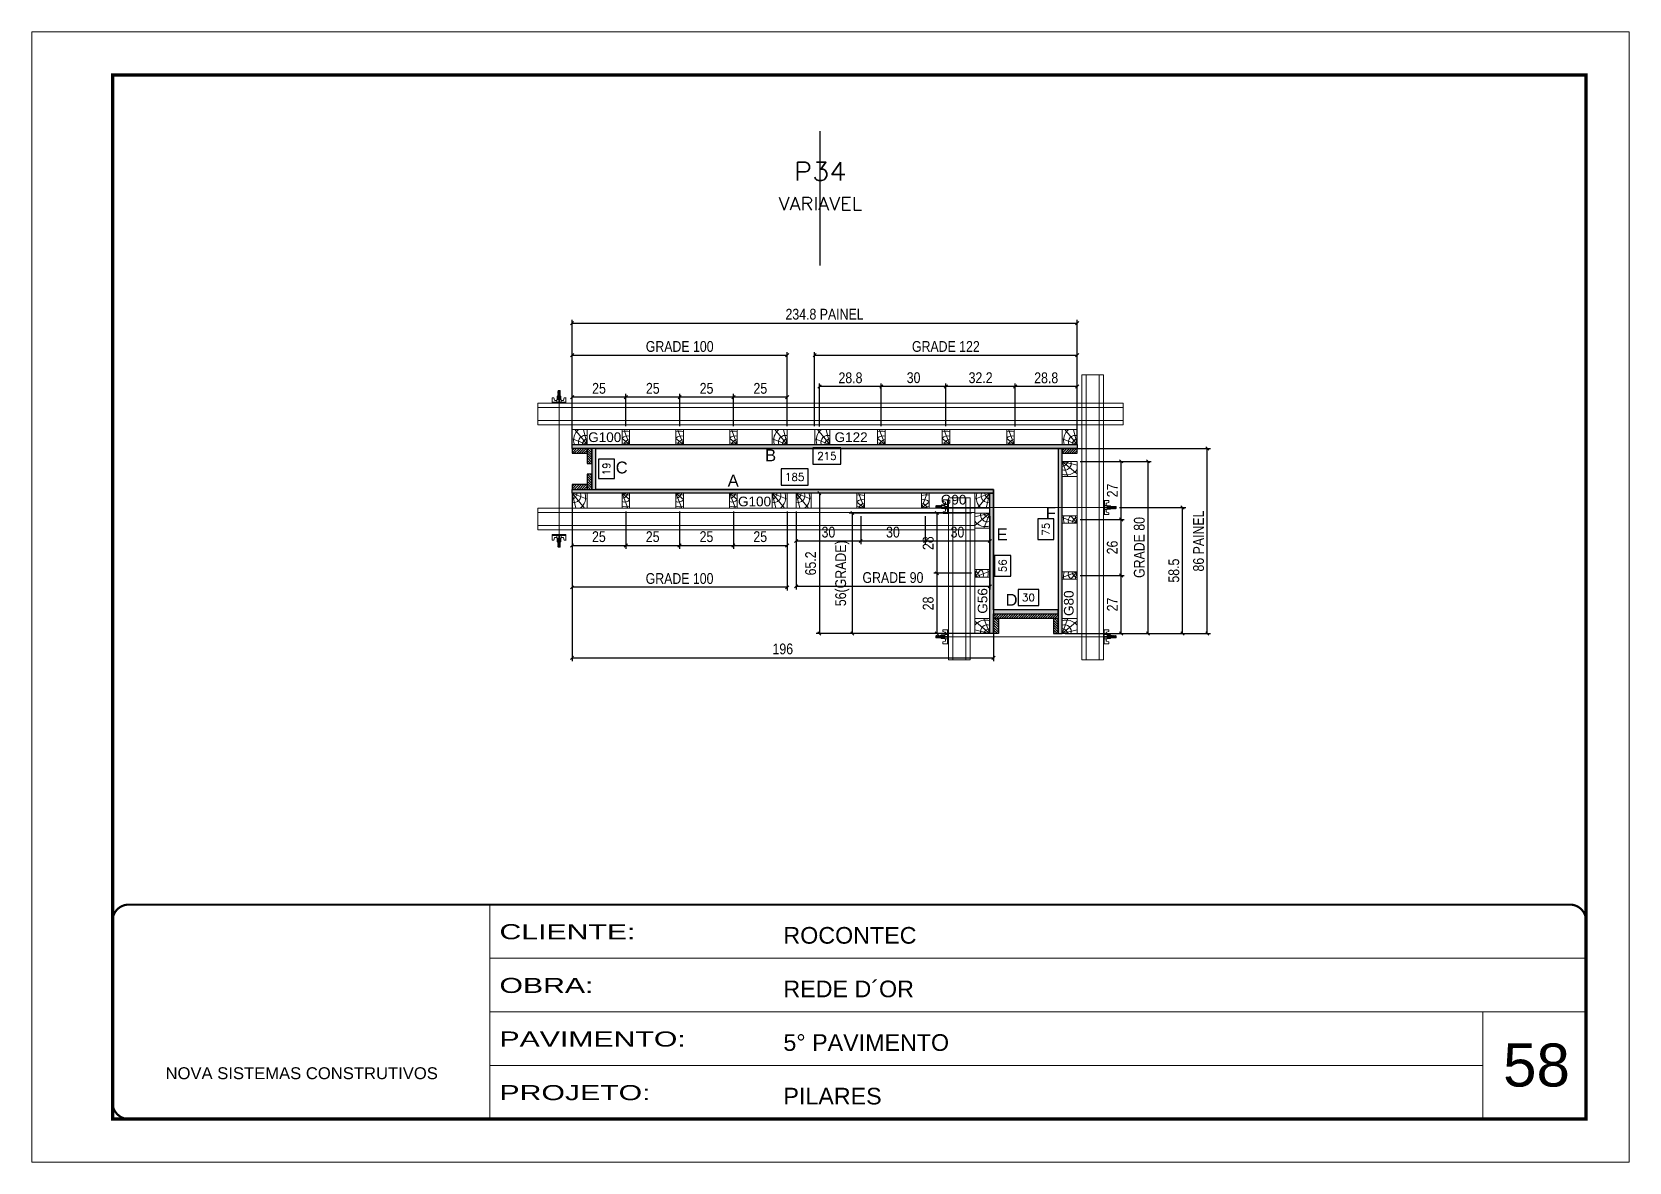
# Model space of a CAD drawing. Extents: x 28748 to 35002, y 14885 to 43501.
# Drawn here: x 30347 to 31832, y 26371 to 27421 of the extents above; entities that cross this region are included whole.
import ezdxf
from ezdxf.enums import TextEntityAlignment as Align

# ---------------------------------------------------------------- set-up
doc = ezdxf.new("R2010")
doc.units = 0
for name, pattern in [('CONTINUO', [0]), ('DASHED', [0.75, 0.5, -0.25]), ('HIDDEN', [0.375, 0.25, -0.125])]:
    doc.linetypes.add(name, pattern=pattern)
for name, color, linetype, lineweight in [('CARIMBO', 255, 'Continuous', 9), ('CONCRETO', 251, 'Continuous', 25), ('Folhas', 255, 'Continuous', 9), ('Hachura', 251, 'Continuous', 9), ('Madeira', 126, 'Continuous', 18), ('Perfil Metálico', 224, 'Continuous', 18), ('SARRAFO DE PRESSAO', 251, 'DASHED', 9), ('Texto Seção', 7, 'Continuous', 15)]:
    doc.layers.add(name, color=color, linetype=linetype, lineweight=lineweight)
for name, color, linetype in [('COTA', 241, 'Continuous'), ('MEIO_PONT', 93, 'Continuous'), ('Painéis', 200, 'Continuous'), ('SARRAFO', 251, 'Continuous'), ('Texto de Titulo', 7, 'Continuous'), ('Texto Qtd Sarr', 242, 'Continuous'), ('TEXTO_GERAL', 7, 'Continuous')]:
    doc.layers.add(name, color=color, linetype=linetype)
doc.styles.add('ARIAL', font='arial.ttf')
doc.styles.add('COTA TECNICA 2X', font='techl___.ttf', dxfattribs={"height": 10})
doc.styles.add('ROMANS', font='romans.shx')
doc.styles.add('SANSSERIF', font='sas_____.pfb')
doc.styles.add('Tecnologia', font='')
doc.styles.get('Tecnologia').set_extended_font_data('Forgotten Futurist')
doc.dimstyles.new('Cota Seção interna', dxfattribs={"dimtxt": 7, "dimasz": 6, "dimexe": 0.18, "dimexo": 2, "dimgap": -4, "dimtad": 3, "dimdec": 1, "dimlfac": 0.5, "dimzin": 12, "dimdsep": 46, "dimtxsty": 'ROMANS', "dimblk": 'ARCHTICK', "dimcen": 0.09, "dimse1": 1, "dimse2": 1, "dimsd1": 1, "dimsd2": 1, "dimclrd": 180, "dimclre": 5, "dimclrt": 1, "dimadec": 0, "dimazin": 3, "dimtfac": 1, "dimtdec": 1, "dimtofl": 0, "dimtmove": 0, "dimatfit": 3, "dimldrblk": 'ARCHTICK', "dimfxl": 1, "dimtolj": 1, "dimtzin": 0, "dimarcsym": 0})
doc.dimstyles.new('SECAO PILAR', dxfattribs={"dimtxt": 10, "dimasz": 3, "dimexe": 3, "dimexo": 3, "dimgap": 3, "dimtad": 1, "dimdec": 1, "dimlfac": 0.5, "dimzin": 12, "dimdsep": 46, "dimtxsty": 'COTA TECNICA 2X', "dimblk1": 'OBLIQUE', "dimblk2": 'OBLIQUE', "dimsah": 1, "dimcen": 0.9, "dimclrd": 256, "dimclre": 256, "dimclrt": 256, "dimadec": 1, "dimazin": 3, "dimtfac": 1, "dimtdec": 1, "dimtmove": 0, "dimatfit": 3, "dimfxl": 1, "dimtolj": 1, "dimtzin": 12, "dimarcsym": 0})

msp = doc.modelspace()

# ---------------------------------------------------------------- texts
at = {"layer": 'CARIMBO', "style": 'ARIAL'}
msp.add_text('58', height=40, dxfattribs=at).set_placement((31714.7, 26440.84))
at = {"layer": 'Texto Seção', "color": 0, "linetype": 'Continuous', "style": 'SANSSERIF'}
for s, p in [('G100', (30864.03, 27044.16)), ('G122', (31093.12, 27044.16)), ('G100', (31003.35, 26984.45))]:
    msp.add_text(s, height=9, dxfattribs=at).set_placement(p, align=Align.MIDDLE_LEFT)
at = {"layer": 'TEXTO_GERAL', "style": 'ARIAL'}
for s, p in [('B', (31033.68, 27027.35)), ('C', (30895.2, 27016.02)), ('A', (30998.88, 27003.84)), ('F', (31294.23, 26973.9)), ('E', (31248.88, 26953.9)), ('D', (31257.68, 26893.09))]:
    msp.add_text(s, height=11, dxfattribs=at).set_placement(p, align=Align.MIDDLE_CENTER)
at = {"layer": 'TEXTO_GERAL', "color": 0, "linetype": 'Continuous', "style": 'SANSSERIF'}
msp.add_text('G90', height=9, dxfattribs=at).set_placement((31191.94, 26986.14), align=Align.MIDDLE_LEFT)
for s, p in [('G56', (31230.72, 26880.18)), ('G80', (31310.89, 26878.03))]:
    msp.add_text(s, height=9, rotation=90, dxfattribs=at).set_placement(p, align=Align.MIDDLE_LEFT)

# ---------------------------------------------------------------- blocks, each defined once
blk = doc.blocks.new('9999999999')
at = {"color": 30, "linetype": 'CONTINUO'}
for p, q in [((98564.6, 34230.2), (98564.6, 34429.4)), ((98564.6, 34379.6), (99584, 34379.6)), ((98564.6, 34329.8), (99488, 34329.8)), ((99584, 34329.8), (99488, 34329.8)), ((99488, 34329.8), (99488, 34230.2)), ((98564.6, 34280), (99488, 34280))]:
    blk.add_line(p, q, dxfattribs=at)
at = {"color": 30, "linetype": 'CONTINUO', "const_width": 2}
blk.add_lwpolyline([(99584, 34230.2), (99584, 34414.4, 0.414214), (99569, 34429.4), (98229, 34429.4, 0.414214), (98214, 34414.4), (98214, 34245.2, 0.414214), (98229, 34230.2), (99584, 34230.2)], format="xyb", dxfattribs=at)
at = {"layer": 'Folhas'}
blk.add_lwpolyline([(98139, 34190.2), (99624, 34190.2), (99624, 35240.2), (98139, 35240.2)], close=True, dxfattribs=at)
at = {"layer": 'Folhas', "color": 30, "const_width": 3}
blk.add_lwpolyline([(98214, 34230.2), (99584, 34230.2), (99584, 35200.2), (98214, 35200.2)], close=True, dxfattribs=at)
at = {"color": 7, "linetype": 'Continuous', "ltscale": 5, "style": 'ARIAL'}
for s, height, p in [('ROCONTEC', 15.48, (98837.7, 34393.1)), ('REDE D´OR', 15.48, (98837.7, 34343.3)), ('5° PAVIMENTO', 15.483, (98837.7, 34293.5)), ('NOVA SISTEMAS CONSTRUTIVOS', 11.059, (98263.2, 34267.2)), ('PILARES', 15.48, (98837.7, 34243.7))]:
    blk.add_text(s, height=height, dxfattribs=at).set_placement(p)
at = {"layer": 'Folhas', "color": 7, "style": 'Tecnologia', "width": 1.5}
for s, p in [('CLIENTE:', (98573.7, 34397.2)), ('OBRA:', (98573.7, 34347.3)), ('PAVIMENTO:', (98573.7, 34297.5)), ('PROJETO:', (98573.7, 34247.7))]:
    blk.add_text(s, height=14, dxfattribs=at).set_placement(p)
blk = doc.blocks.new('*D974')
at = {"layer": 'COTA', "color": 180, "lineweight": -2, "transparency": 16777216}
for p, q in [((30888.5, 27023.7), (30873.5, 27023.7)), ((30873.5, 27023.7), (30873.5, 27005.7)), ((30888.5, 27005.7), (30888.5, 27023.7)), ((30873.5, 27005.7), (30888.5, 27005.7))]:
    blk.add_line(p, q, dxfattribs=at)
at = {"layer": 'Defpoints', "color": 0, "transparency": 16777216}
for p in [(30871.4, 27033.7), (30871.4, 26995.7), (30892.5, 26995.7)]:
    blk.add_point(p, dxfattribs=at)
at = {"layer": 'COTA', "color": 1, "transparency": 16777216, "insert": (30881, 27014.7), "char_height": 7, "attachment_point": 5, "rotation": 90, "style": 'ROMANS'}
blk.add_mtext('\\A1;19', dxfattribs=at)
blk = doc.blocks.new('_ArchTick')
at = {"color": 0, "linetype": 'ByBlock', "const_width": 0.15}
blk.add_lwpolyline([(-0.5, -0.5), (0.5, 0.5)], dxfattribs=at)
blk = doc.blocks.new('*D975')
at = {"layer": 'COTA', "color": 180, "lineweight": -2, "transparency": 16777216}
for p, q in [((31283, 26902.7), (31263.7, 26902.7)), ((31263.7, 26902.7), (31263.7, 26887.7)), ((31283, 26887.7), (31283, 26902.7)), ((31263.7, 26887.7), (31283, 26887.7))]:
    blk.add_line(p, q, dxfattribs=at)
at = {"layer": 'Defpoints', "color": 0, "transparency": 16777216}
for p in [(31241, 26883.7), (31301, 26883.7), (31301, 26883.7)]:
    blk.add_point(p, dxfattribs=at)
at = {"layer": 'COTA', "color": 1, "transparency": 16777216, "insert": (31273.4, 26895.2), "char_height": 7, "attachment_point": 5, "style": 'ROMANS'}
blk.add_mtext('\\A1;30', dxfattribs=at)
blk = doc.blocks.new('*D1865')
at = {"layer": 'COTA', "color": 180, "lineweight": -2, "transparency": 16777216}
for p, q in [((31099, 27034.2), (31073, 27034.2)), ((31073, 27034.2), (31073, 27019.2)), ((31099, 27019.2), (31099, 27034.2)), ((31073, 27019.2), (31099, 27019.2))]:
    blk.add_line(p, q, dxfattribs=at)
at = {"layer": 'Defpoints', "color": 0, "transparency": 16777216}
for p in [(30871, 27033.7), (31301, 27033.7), (30871, 27015.2)]:
    blk.add_point(p, dxfattribs=at)
at = {"layer": 'COTA', "color": 1, "transparency": 16777216, "insert": (31086, 27026.7), "char_height": 7, "attachment_point": 5, "style": 'ROMANS'}
blk.add_mtext('\\A1;215', dxfattribs=at)
blk = doc.blocks.new('C')
at = {"layer": 'Hachura', "color": 0}
for p, q in [((0, 3.22), (0, -3.22)), ((0.45, 3.22), (0, 3.22)), ((0.46, 3.16), (0, 3.16)), ((0.46, 3.05), (0, 3.05)), ((0.46, 2.88), (0, 2.88)), ((0, 2.75), (0, -1.16)), ((0.46, 2.65), (0, 2.65)), ((0.46, 2.23), (0, 2.23)), ((0.46, 1.51), (0, 1.51)), ((0.39, 0.49), (0.17, 0.49)), ((0.45, -3.23), (0.45, 3.22)), ((0.45, 3.22), (2.58, 3.22)), ((1.74, 0.97), (0.45, 0.97)), ((1.45, 0.1), (0.45, 0.1)), ((1.35, 1.94), (1.35, 0.96)), ((2.58, 2.39), (1.47, 2.09)), ((1.74, -0.97), (1.74, 0.97)), ((1.74, 0.97), (1.74, 0.84)), ((1.74, 0.97), (1.74, 0.84)), ((1.74, 0.84), (3.35, 0.84)), ((3.35, 0.45), (1.74, 0.45)), ((2.58, 3.22), (2.58, 2.39)), ((3.32, 0.84), (3.32, -0.84)), ((3.35, 0.84), (3.35, -0.84)), ((3.68, 0.45), (3.35, 0.45)), ((3.84, -0.52), (3.35, 0.45)), ((3.35, 0.06), (3.67, -0.57)), ((3.68, 0.45), (4.16, -0.52)), ((3.72, 0.5), (4.25, -0.57)), ((4.37, -0.55), (3.83, 0.53)), ((4.15, 0.45), (3.93, 0.45)), ((4.42, -0.52), (3.93, 0.45)), ((4.15, 0.45), (4.26, 0.45)), ((4.26, 0.45), (4.74, -0.52)), ((4.3, 0.5), (4.83, -0.57)), ((4.95, -0.55), (4.41, 0.53)), ((4.51, 0.45), (4.84, 0.45)), ((5, -0.52), (4.51, 0.45)), ((4.84, 0.45), (5.32, -0.52)), ((4.88, 0.5), (5.41, -0.57)), ((5.53, -0.55), (4.99, 0.53)), ((5.58, -0.52), (5.09, 0.45)), ((5.42, 0.45), (5.09, 0.45)), ((5.58, -0.52), (5.09, 0.45)), ((5.42, 0.45), (5.74, -0.19)), ((5.46, 0.5), (5.74, -0.07)), ((5.74, 0.19), (5.57, 0.53)), ((5.74, 0.32), (5.68, 0.45)), ((5.68, 0.45), (5.74, 0.45)), ((5.74, 0.45), (5.9, 0.29)), ((5.74, 0.45), (5.74, -0.52)), ((5.9, -0.36), (5.9, 0.29)), ((0.45, 0), (0, 0)), ((0.46, -1.52), (0, -1.52)), ((0.46, -2.23), (0, -2.23)), ((0.46, -2.65), (0, -2.65)), ((0.46, -2.88), (0, -2.88)), ((0.46, -3.05), (0, -3.05)), ((0.46, -3.16), (0, -3.16)), ((0, -3.22), (2.57, -3.22)), ((0.08, -0.48), (0.29, -0.48)), ((0.29, -0.48), (0.4, -0.48)), ((0.45, 0), (0.45, -0.97)), ((0.45, -0.16), (1.45, -0.16)), ((0.45, -0.65), (0.45, -0.32)), ((0.45, -3.23), (0.45, -0.65)), ((0.45, -0.97), (1.74, -0.97)), ((1.35, -1.94), (1.35, -0.97)), ((2.58, -2.39), (1.47, -2.1)), ((3.35, -0.32), (1.74, -0.32)), ((3.35, -0.84), (1.74, -0.84)), ((2.58, -3.23), (2.58, -2.39)), ((3.35, -0.07), (3.58, -0.52)), ((3.35, -0.52), (3.58, -0.52)), ((3.84, -0.52), (4.16, -0.52)), ((4.42, -0.52), (4.74, -0.52)), ((4.63, -0.52), (4.74, -0.52)), ((5, -0.52), (5.32, -0.52)), ((5.58, -0.52), (5.74, -0.52)), ((5.74, -0.52), (5.9, -0.36)), ((5.74, -0.52), (5.74, -0.52))]:
    blk.add_line(p, q, dxfattribs=at)
for centre, radius, start, end in [((1.52, 1.94), 0.161, 104.74356, 180), ((1.44, -0.03), 0.129, 272.69497, 87.30503), ((3.81, 0.39), 0.143, 25.56881, 154.43119), ((4.39, 0.39), 0.143, 25.56881, 154.43119), ((4.97, 0.39), 0.143, 25.56881, 154.43119), ((5.55, 0.39), 0.143, 25.56881, 154.43119), ((0.17, -0.37), 0.174, 221.74404, 317.85924), ((1.52, -1.94), 0.161, 180, 255.25644), ((3.71, -0.4), 0.174, 222.14076, 318.25596), ((4.29, -0.4), 0.174, 222.14076, 318.25596), ((4.87, -0.4), 0.174, 222.14076, 318.25596), ((5.45, -0.4), 0.174, 222.14076, 318.25596), ((5.61, -0.4), 0.174, 317.85924, 318.25596)]:
    blk.add_arc(centre, radius, start, end, dxfattribs=at)
blk = doc.blocks.new('titulo1')
at = {"layer": 'Defpoints', "color": 252, "linetype": 'HIDDEN', "ltscale": 2}
blk.add_line((0, 0), (0, 125), dxfattribs=at)
at = {"layer": 'Defpoints', "style": 'ROMANS', "oblique": 15}
blk.add_attdef('FOLHA', text='', height=10, dxfattribs=at).set_placement((0, 15.6), align=Align.MIDDLE_CENTER)
at = {"layer": 'Texto Qtd Sarr', "color": 3, "style": 'ROMANS', "oblique": 15}
for tag, height, p in [('TITULO', 17, (0, 71.4)), ('SEÇÃO', 12, (0, 41.5))]:
    blk.add_attdef(tag, text='', height=height, dxfattribs=at).set_placement(p, align=Align.MIDDLE_CENTER)
blk = doc.blocks.new('_Oblique')
at = {"color": 0, "linetype": 'ByBlock', "lineweight": -2}
blk.add_line((-0.5, -0.5), (0.5, 0.5), dxfattribs=at)
blk = doc.blocks.new('*D976')
at = {"layer": 'COTA', "lineweight": -2, "transparency": 16777216}
for p, q in [((31307.6, 27033.7), (31442.7, 27033.7)), ((31439.7, 26861.7), (31439.7, 27033.7)), ((31307.6, 26861.7), (31442.7, 26861.7))]:
    blk.add_line(p, q, dxfattribs=at)
at = {"layer": 'Defpoints', "color": 0, "transparency": 16777216}
for p in [(31304.6, 27033.7), (31439.7, 27033.7), (31304.6, 26861.7)]:
    blk.add_point(p, dxfattribs=at)
at = {"layer": 'COTA', "lineweight": -2, "transparency": 16777216, "xscale": 3, "yscale": 3, "zscale": 3}
for p, rotation in [((31439.7, 27033.7), 90), ((31439.7, 26861.7), 270)]:
    blk.add_blockref('_Oblique', p, dxfattribs=dict(at, rotation=rotation))
at = {"layer": 'COTA', "transparency": 16777216, "insert": (31431.6, 26947.7), "char_height": 10, "attachment_point": 5, "rotation": 90, "style": 'COTA TECNICA 2X'}
blk.add_mtext('\\A1;86 PAINEL', dxfattribs=at)
blk = doc.blocks.new('*D1866')
at = {"layer": 'COTA', "linetype": 'ByBlock', "lineweight": -2, "transparency": 16777216}
for p, q in [((30849, 27036.7), (30849, 27153.1)), ((30849, 27150.1), (31318.6, 27150.1)), ((31318.6, 27040.3), (31318.6, 27153.1))]:
    blk.add_line(p, q, dxfattribs=at)
at = {"layer": 'Defpoints', "color": 0, "linetype": 'ByBlock', "transparency": 16777216}
for p in [(31318.6, 27150.1), (30849, 27033.7), (31318.6, 27037.3)]:
    blk.add_point(p, dxfattribs=at)
at = {"layer": 'COTA', "linetype": 'ByBlock', "lineweight": -2, "transparency": 16777216, "xscale": 3, "yscale": 3, "zscale": 3, "rotation": 180}
blk.add_blockref('_Oblique', (30849, 27150.1), dxfattribs=at)
at = {"layer": 'COTA', "linetype": 'ByBlock', "lineweight": -2, "transparency": 16777216, "xscale": 3, "yscale": 3, "zscale": 3}
blk.add_blockref('_Oblique', (31318.6, 27150.1), dxfattribs=at)
at = {"layer": 'COTA', "linetype": 'ByBlock', "transparency": 16777216, "insert": (31083.8, 27158.4), "char_height": 10, "attachment_point": 5, "style": 'COTA TECNICA 2X'}
blk.add_mtext('\\A1;234.8 PAINEL', dxfattribs=at)
blk = doc.blocks.new('PONTALETE')
at = {"layer": 'Madeira'}
for q in [(2.71, 7), (7, 5.76), (7, 1.74)]:
    blk.add_line((0, 0), q, dxfattribs=at)
blk.add_lwpolyline([(0, 0), (7, 0), (7, 7), (0, 7)], close=True, dxfattribs=at)
for centre, radius, start, end in [((2.04, 0.06), 6.23, 37.28179, 109.09128), ((1.09, 0.9), 3.19, 343.60304, 109.98471), ((-0.21, -0.78), 3.09, 14.63219, 86.0383)]:
    blk.add_arc(centre, radius, start, end, dxfattribs=at)
blk = doc.blocks.new('MEIO PONTALETE')
at = {"layer": 'Madeira'}
for q in [(2.71, 7), (3.5, 2.88), (3.5, 0.87)]:
    blk.add_line((0, 0), q, dxfattribs=at)
blk.add_lwpolyline([(0, 0), (3.5, 0), (3.5, 7), (0, 7)], close=True, dxfattribs=at)
for centre, radius, start, end in [((2.04, 0.06), 6.23, 76.44987, 109.09128), ((1.09, 0.9), 3.19, 40.90626, 109.98471), ((-0.21, -0.78), 3.09, 14.63219, 86.0383)]:
    blk.add_arc(centre, radius, start, end, dxfattribs=at)
blk = doc.blocks.new('*D1867')
at = {"layer": 'COTA', "lineweight": -2, "transparency": 16777216}
for p, q in [((31261.1, 27054.2), (31261.1, 27094.2)), ((31318.6, 27091.2), (31261.1, 27091.2)), ((31318.6, 27054.3), (31318.6, 27094.2))]:
    blk.add_line(p, q, dxfattribs=at)
at = {"layer": 'Defpoints', "color": 0, "transparency": 16777216}
for p in [(31261.1, 27091.2), (31261.1, 27051.2), (31318.6, 27051.3)]:
    blk.add_point(p, dxfattribs=at)
at = {"layer": 'COTA', "lineweight": -2, "transparency": 16777216, "xscale": 3, "yscale": 3, "zscale": 3, "rotation": 180}
blk.add_blockref('_Oblique', (31261.1, 27091.2), dxfattribs=at)
at = {"layer": 'COTA', "lineweight": -2, "transparency": 16777216, "xscale": 3, "yscale": 3, "zscale": 3}
blk.add_blockref('_Oblique', (31318.6, 27091.2), dxfattribs=at)
at = {"layer": 'COTA', "transparency": 16777216, "insert": (31289.9, 27099.3), "char_height": 10, "attachment_point": 5, "style": 'COTA TECNICA 2X'}
blk.add_mtext('\\A1;28.8', dxfattribs=at)
blk = doc.blocks.new('*D1868')
at = {"layer": 'COTA', "lineweight": -2, "transparency": 16777216}
for p, q in [((31196.6, 27054.3), (31196.6, 27094.2)), ((31261.1, 27091.2), (31196.6, 27091.2)), ((31261.1, 27054.2), (31261.1, 27094.2))]:
    blk.add_line(p, q, dxfattribs=at)
at = {"layer": 'Defpoints', "color": 0, "transparency": 16777216}
for p in [(31196.6, 27091.2), (31196.6, 27051.3), (31261.1, 27051.2)]:
    blk.add_point(p, dxfattribs=at)
at = {"layer": 'COTA', "lineweight": -2, "transparency": 16777216, "xscale": 3, "yscale": 3, "zscale": 3, "rotation": 180}
blk.add_blockref('_Oblique', (31196.6, 27091.2), dxfattribs=at)
at = {"layer": 'COTA', "lineweight": -2, "transparency": 16777216, "xscale": 3, "yscale": 3, "zscale": 3}
blk.add_blockref('_Oblique', (31261.1, 27091.2), dxfattribs=at)
at = {"layer": 'COTA', "transparency": 16777216, "insert": (31228.9, 27099.4), "char_height": 10, "attachment_point": 5, "style": 'COTA TECNICA 2X'}
blk.add_mtext('\\A1;32.2', dxfattribs=at)
blk = doc.blocks.new('*D1869')
at = {"layer": 'COTA', "lineweight": -2, "transparency": 16777216}
for p, q in [((31136.6, 27054.3), (31136.6, 27094.2)), ((31196.6, 27091.2), (31136.6, 27091.2)), ((31196.6, 27054.3), (31196.6, 27094.2))]:
    blk.add_line(p, q, dxfattribs=at)
at = {"layer": 'Defpoints', "color": 0, "transparency": 16777216}
for p in [(31136.6, 27091.2), (31136.6, 27051.3), (31196.6, 27051.3)]:
    blk.add_point(p, dxfattribs=at)
at = {"layer": 'COTA', "lineweight": -2, "transparency": 16777216, "xscale": 3, "yscale": 3, "zscale": 3, "rotation": 180}
blk.add_blockref('_Oblique', (31136.6, 27091.2), dxfattribs=at)
at = {"layer": 'COTA', "lineweight": -2, "transparency": 16777216, "xscale": 3, "yscale": 3, "zscale": 3}
blk.add_blockref('_Oblique', (31196.6, 27091.2), dxfattribs=at)
at = {"layer": 'COTA', "transparency": 16777216, "insert": (31166.6, 27099.4), "char_height": 10, "attachment_point": 5, "style": 'COTA TECNICA 2X'}
blk.add_mtext('\\A1;30', dxfattribs=at)
blk = doc.blocks.new('*D1952')
at = {"layer": 'COTA', "lineweight": -2, "transparency": 16777216}
for p, q in [((31079.1, 27054.2), (31079.1, 27094.2)), ((31136.6, 27091.2), (31079.1, 27091.2)), ((31136.6, 27054.3), (31136.6, 27094.2))]:
    blk.add_line(p, q, dxfattribs=at)
at = {"layer": 'Defpoints', "color": 0, "transparency": 16777216}
for p in [(31079.1, 27091.2), (31079.1, 27051.2), (31136.6, 27051.3)]:
    blk.add_point(p, dxfattribs=at)
at = {"layer": 'COTA', "lineweight": -2, "transparency": 16777216, "xscale": 3, "yscale": 3, "zscale": 3, "rotation": 180}
blk.add_blockref('_Oblique', (31079.1, 27091.2), dxfattribs=at)
at = {"layer": 'COTA', "lineweight": -2, "transparency": 16777216, "xscale": 3, "yscale": 3, "zscale": 3}
blk.add_blockref('_Oblique', (31136.6, 27091.2), dxfattribs=at)
at = {"layer": 'COTA', "transparency": 16777216, "insert": (31107.9, 27099.3), "char_height": 10, "attachment_point": 5, "style": 'COTA TECNICA 2X'}
blk.add_mtext('\\A1;28.8', dxfattribs=at)
blk = doc.blocks.new('*D1953')
at = {"layer": 'COTA', "lineweight": -2, "transparency": 16777216}
for p, q in [((31074.6, 27054.3), (31074.6, 27123.3)), ((31074.6, 27120.3), (31318.6, 27120.3)), ((31318.6, 27054.3), (31318.6, 27123.3))]:
    blk.add_line(p, q, dxfattribs=at)
at = {"layer": 'Defpoints', "color": 0, "transparency": 16777216}
for p in [(31318.6, 27120.3), (31074.6, 27051.3), (31318.6, 27051.3)]:
    blk.add_point(p, dxfattribs=at)
at = {"layer": 'COTA', "lineweight": -2, "transparency": 16777216, "xscale": 3, "yscale": 3, "zscale": 3, "rotation": 180}
blk.add_blockref('_Oblique', (31074.6, 27120.3), dxfattribs=at)
at = {"layer": 'COTA', "lineweight": -2, "transparency": 16777216, "xscale": 3, "yscale": 3, "zscale": 3}
blk.add_blockref('_Oblique', (31318.6, 27120.3), dxfattribs=at)
at = {"layer": 'COTA', "transparency": 16777216, "insert": (31196.6, 27128.4), "char_height": 10, "attachment_point": 5, "style": 'COTA TECNICA 2X'}
blk.add_mtext('\\A1;GRADE 122', dxfattribs=at)
blk = doc.blocks.new('*D1093')
at = {"layer": 'COTA', "lineweight": -2, "transparency": 16777216}
for p, q in [((30849.1, 27054.3), (30849.1, 27123.3)), ((30849.1, 27120.3), (31049.1, 27120.3)), ((31049.1, 27054.3), (31049.1, 27123.3))]:
    blk.add_line(p, q, dxfattribs=at)
at = {"layer": 'Defpoints', "color": 0, "transparency": 16777216}
for p in [(31049.1, 27120.3), (30849.1, 27051.3), (31049.1, 27051.3)]:
    blk.add_point(p, dxfattribs=at)
at = {"layer": 'COTA', "lineweight": -2, "transparency": 16777216, "xscale": 3, "yscale": 3, "zscale": 3, "rotation": 180}
blk.add_blockref('_Oblique', (30849.1, 27120.3), dxfattribs=at)
at = {"layer": 'COTA', "lineweight": -2, "transparency": 16777216, "xscale": 3, "yscale": 3, "zscale": 3}
blk.add_blockref('_Oblique', (31049.1, 27120.3), dxfattribs=at)
at = {"layer": 'COTA', "transparency": 16777216, "insert": (30949.1, 27128.4), "char_height": 10, "attachment_point": 5, "style": 'COTA TECNICA 2X'}
blk.add_mtext('\\A1;GRADE 100', dxfattribs=at)
blk = doc.blocks.new('*D1954')
at = {"layer": 'COTA', "lineweight": -2, "transparency": 16777216}
for p, q in [((30899.1, 27054.3), (30899.1, 27084.4)), ((30949.1, 27081.4), (30899.1, 27081.4)), ((30949.1, 27054.3), (30949.1, 27084.4))]:
    blk.add_line(p, q, dxfattribs=at)
at = {"layer": 'Defpoints', "color": 0, "transparency": 16777216}
for p in [(30899.1, 27081.4), (30899.1, 27051.3), (30949.1, 27051.3)]:
    blk.add_point(p, dxfattribs=at)
at = {"layer": 'COTA', "lineweight": -2, "transparency": 16777216, "xscale": 3, "yscale": 3, "zscale": 3, "rotation": 180}
blk.add_blockref('_Oblique', (30899.1, 27081.4), dxfattribs=at)
at = {"layer": 'COTA', "lineweight": -2, "transparency": 16777216, "xscale": 3, "yscale": 3, "zscale": 3}
blk.add_blockref('_Oblique', (30949.1, 27081.4), dxfattribs=at)
at = {"layer": 'COTA', "transparency": 16777216, "insert": (30924.1, 27089.5), "char_height": 10, "attachment_point": 5, "style": 'COTA TECNICA 2X'}
blk.add_mtext('\\A1;25', dxfattribs=at)
blk = doc.blocks.new('*D1955')
at = {"layer": 'COTA', "lineweight": -2, "transparency": 16777216}
for p, q in [((30849.1, 27054.3), (30849.1, 27084.4)), ((30899.1, 27081.4), (30849.1, 27081.4)), ((30899.1, 27054.3), (30899.1, 27084.4))]:
    blk.add_line(p, q, dxfattribs=at)
at = {"layer": 'Defpoints', "color": 0, "transparency": 16777216}
for p in [(30849.1, 27081.4), (30849.1, 27051.3), (30899.1, 27051.3)]:
    blk.add_point(p, dxfattribs=at)
at = {"layer": 'COTA', "lineweight": -2, "transparency": 16777216, "xscale": 3, "yscale": 3, "zscale": 3, "rotation": 180}
blk.add_blockref('_Oblique', (30849.1, 27081.4), dxfattribs=at)
at = {"layer": 'COTA', "lineweight": -2, "transparency": 16777216, "xscale": 3, "yscale": 3, "zscale": 3}
blk.add_blockref('_Oblique', (30899.1, 27081.4), dxfattribs=at)
at = {"layer": 'COTA', "transparency": 16777216, "insert": (30874.1, 27089.5), "char_height": 10, "attachment_point": 5, "style": 'COTA TECNICA 2X'}
blk.add_mtext('\\A1;25', dxfattribs=at)
blk = doc.blocks.new('*D1094')
at = {"layer": 'COTA', "lineweight": -2, "transparency": 16777216}
for p, q in [((30999.1, 27054.3), (30999.1, 27084.4)), ((31049.1, 27081.4), (30999.1, 27081.4)), ((31049.1, 27054.3), (31049.1, 27084.4))]:
    blk.add_line(p, q, dxfattribs=at)
at = {"layer": 'Defpoints', "color": 0, "transparency": 16777216}
for p in [(30999.1, 27081.4), (30999.1, 27051.3), (31049.1, 27051.3)]:
    blk.add_point(p, dxfattribs=at)
at = {"layer": 'COTA', "lineweight": -2, "transparency": 16777216, "xscale": 3, "yscale": 3, "zscale": 3, "rotation": 180}
blk.add_blockref('_Oblique', (30999.1, 27081.4), dxfattribs=at)
at = {"layer": 'COTA', "lineweight": -2, "transparency": 16777216, "xscale": 3, "yscale": 3, "zscale": 3}
blk.add_blockref('_Oblique', (31049.1, 27081.4), dxfattribs=at)
at = {"layer": 'COTA', "transparency": 16777216, "insert": (31024.1, 27089.5), "char_height": 10, "attachment_point": 5, "style": 'COTA TECNICA 2X'}
blk.add_mtext('\\A1;25', dxfattribs=at)
blk = doc.blocks.new('*D1956')
at = {"layer": 'COTA', "lineweight": -2, "transparency": 16777216}
for p, q in [((30949.1, 27054.3), (30949.1, 27084.4)), ((30999.1, 27081.4), (30949.1, 27081.4)), ((30999.1, 27054.3), (30999.1, 27084.4))]:
    blk.add_line(p, q, dxfattribs=at)
at = {"layer": 'Defpoints', "color": 0, "transparency": 16777216}
for p in [(30949.1, 27081.4), (30949.1, 27051.3), (30999.1, 27051.3)]:
    blk.add_point(p, dxfattribs=at)
at = {"layer": 'COTA', "lineweight": -2, "transparency": 16777216, "xscale": 3, "yscale": 3, "zscale": 3, "rotation": 180}
blk.add_blockref('_Oblique', (30949.1, 27081.4), dxfattribs=at)
at = {"layer": 'COTA', "lineweight": -2, "transparency": 16777216, "xscale": 3, "yscale": 3, "zscale": 3}
blk.add_blockref('_Oblique', (30999.1, 27081.4), dxfattribs=at)
at = {"layer": 'COTA', "transparency": 16777216, "insert": (30974.1, 27089.5), "char_height": 10, "attachment_point": 5, "style": 'COTA TECNICA 2X'}
blk.add_mtext('\\A1;25', dxfattribs=at)
blk = doc.blocks.new('*D1957')
at = {"layer": 'COTA', "color": 180, "lineweight": -2, "transparency": 16777216}
for p, q in [((31068.5, 27014.7), (31043.5, 27014.7)), ((31043.5, 27014.7), (31043.5, 26999.7)), ((31068.5, 26999.7), (31068.5, 27014.7)), ((31043.5, 26999.7), (31068.5, 26999.7))]:
    blk.add_line(p, q, dxfattribs=at)
at = {"layer": 'Defpoints', "color": 0, "transparency": 16777216}
for p in [(30871, 26995.7), (31241, 26995.7), (31241, 26995.7)]:
    blk.add_point(p, dxfattribs=at)
at = {"layer": 'COTA', "color": 1, "transparency": 16777216, "insert": (31056, 27007.2), "char_height": 7, "attachment_point": 5, "style": 'ROMANS'}
blk.add_mtext('\\A1;185', dxfattribs=at)
blk = doc.blocks.new('*D1095')
at = {"layer": 'COTA', "lineweight": -2, "transparency": 16777216}
for p, q in [((30849, 26970.7), (30849, 26901.7)), ((31049, 26970.7), (31049, 26901.7)), ((31049, 26904.7), (30849, 26904.7))]:
    blk.add_line(p, q, dxfattribs=at)
at = {"layer": 'Defpoints', "color": 0, "transparency": 16777216}
for p in [(30849, 26973.7), (31049, 26973.7), (30849, 26904.7)]:
    blk.add_point(p, dxfattribs=at)
at = {"layer": 'COTA', "lineweight": -2, "transparency": 16777216, "xscale": 3, "yscale": 3, "zscale": 3, "rotation": 180}
blk.add_blockref('_Oblique', (30849, 26904.7), dxfattribs=at)
at = {"layer": 'COTA', "lineweight": -2, "transparency": 16777216, "xscale": 3, "yscale": 3, "zscale": 3}
blk.add_blockref('_Oblique', (31049, 26904.7), dxfattribs=at)
at = {"layer": 'COTA', "transparency": 16777216, "insert": (30949, 26912.8), "char_height": 10, "attachment_point": 5, "style": 'COTA TECNICA 2X'}
blk.add_mtext('\\A1;GRADE 100', dxfattribs=at)
blk = doc.blocks.new('*D1958')
at = {"layer": 'COTA', "lineweight": -2, "transparency": 16777216}
for p, q in [((30949, 26975.1), (30949, 26940.6)), ((30999, 26975.1), (30999, 26940.6)), ((30949, 26943.6), (30999, 26943.6))]:
    blk.add_line(p, q, dxfattribs=at)
at = {"layer": 'Defpoints', "color": 0, "transparency": 16777216}
for p in [(30949, 26978.1), (30999, 26978.1), (30999, 26943.6)]:
    blk.add_point(p, dxfattribs=at)
at = {"layer": 'COTA', "lineweight": -2, "transparency": 16777216, "xscale": 3, "yscale": 3, "zscale": 3, "rotation": 180}
blk.add_blockref('_Oblique', (30949, 26943.6), dxfattribs=at)
at = {"layer": 'COTA', "lineweight": -2, "transparency": 16777216, "xscale": 3, "yscale": 3, "zscale": 3}
blk.add_blockref('_Oblique', (30999, 26943.6), dxfattribs=at)
at = {"layer": 'COTA', "transparency": 16777216, "insert": (30974, 26951.7), "char_height": 10, "attachment_point": 5, "style": 'COTA TECNICA 2X'}
blk.add_mtext('\\A1;25', dxfattribs=at)
blk = doc.blocks.new('*D1959')
at = {"layer": 'COTA', "lineweight": -2, "transparency": 16777216}
for p, q in [((30999, 26975.1), (30999, 26940.6)), ((31049, 26975.1), (31049, 26940.6)), ((30999, 26943.6), (31049, 26943.6))]:
    blk.add_line(p, q, dxfattribs=at)
at = {"layer": 'Defpoints', "color": 0, "transparency": 16777216}
for p in [(30999, 26978.1), (31049, 26978.1), (31049, 26943.6)]:
    blk.add_point(p, dxfattribs=at)
at = {"layer": 'COTA', "lineweight": -2, "transparency": 16777216, "xscale": 3, "yscale": 3, "zscale": 3, "rotation": 180}
blk.add_blockref('_Oblique', (30999, 26943.6), dxfattribs=at)
at = {"layer": 'COTA', "lineweight": -2, "transparency": 16777216, "xscale": 3, "yscale": 3, "zscale": 3}
blk.add_blockref('_Oblique', (31049, 26943.6), dxfattribs=at)
at = {"layer": 'COTA', "transparency": 16777216, "insert": (31024, 26951.7), "char_height": 10, "attachment_point": 5, "style": 'COTA TECNICA 2X'}
blk.add_mtext('\\A1;25', dxfattribs=at)
blk = doc.blocks.new('*D1096')
at = {"layer": 'COTA', "lineweight": -2, "transparency": 16777216}
for p, q in [((30849, 26970.7), (30849, 26940.6)), ((30899, 26970.7), (30899, 26940.6)), ((30849, 26943.6), (30899, 26943.6))]:
    blk.add_line(p, q, dxfattribs=at)
at = {"layer": 'Defpoints', "color": 0, "transparency": 16777216}
for p in [(30849, 26973.7), (30899, 26973.7), (30899, 26943.6)]:
    blk.add_point(p, dxfattribs=at)
at = {"layer": 'COTA', "lineweight": -2, "transparency": 16777216, "xscale": 3, "yscale": 3, "zscale": 3, "rotation": 180}
blk.add_blockref('_Oblique', (30849, 26943.6), dxfattribs=at)
at = {"layer": 'COTA', "lineweight": -2, "transparency": 16777216, "xscale": 3, "yscale": 3, "zscale": 3}
blk.add_blockref('_Oblique', (30899, 26943.6), dxfattribs=at)
at = {"layer": 'COTA', "transparency": 16777216, "insert": (30874, 26951.7), "char_height": 10, "attachment_point": 5, "style": 'COTA TECNICA 2X'}
blk.add_mtext('\\A1;25', dxfattribs=at)
blk = doc.blocks.new('*D1960')
at = {"layer": 'COTA', "lineweight": -2, "transparency": 16777216}
for p, q in [((30899, 26975.1), (30899, 26940.6)), ((30949, 26975.1), (30949, 26940.6)), ((30899, 26943.6), (30949, 26943.6))]:
    blk.add_line(p, q, dxfattribs=at)
at = {"layer": 'Defpoints', "color": 0, "transparency": 16777216}
for p in [(30899, 26978.1), (30949, 26978.1), (30949, 26943.6)]:
    blk.add_point(p, dxfattribs=at)
at = {"layer": 'COTA', "lineweight": -2, "transparency": 16777216, "xscale": 3, "yscale": 3, "zscale": 3, "rotation": 180}
blk.add_blockref('_Oblique', (30899, 26943.6), dxfattribs=at)
at = {"layer": 'COTA', "lineweight": -2, "transparency": 16777216, "xscale": 3, "yscale": 3, "zscale": 3}
blk.add_blockref('_Oblique', (30949, 26943.6), dxfattribs=at)
at = {"layer": 'COTA', "transparency": 16777216, "insert": (30924, 26951.7), "char_height": 10, "attachment_point": 5, "style": 'COTA TECNICA 2X'}
blk.add_mtext('\\A1;25', dxfattribs=at)
blk = doc.blocks.new('*D1097')
at = {"layer": 'COTA', "lineweight": -2, "transparency": 16777216}
for p, q in [((31321.6, 27021.7), (31387.6, 27021.7)), ((31384.6, 26861.7), (31384.6, 27021.7)), ((31321.6, 26861.7), (31387.6, 26861.7))]:
    blk.add_line(p, q, dxfattribs=at)
at = {"layer": 'Defpoints', "color": 0, "transparency": 16777216}
for p in [(31318.6, 27021.7), (31384.6, 27021.7), (31318.6, 26861.7)]:
    blk.add_point(p, dxfattribs=at)
at = {"layer": 'COTA', "lineweight": -2, "transparency": 16777216, "xscale": 3, "yscale": 3, "zscale": 3}
for p, rotation in [((31384.6, 27021.7), 90), ((31384.6, 26861.7), 270)]:
    blk.add_blockref('_Oblique', p, dxfattribs=dict(at, rotation=rotation))
at = {"layer": 'COTA', "transparency": 16777216, "insert": (31376.5, 26941.7), "char_height": 10, "attachment_point": 5, "rotation": 90, "style": 'COTA TECNICA 2X'}
blk.add_mtext('\\A1;GRADE 80', dxfattribs=at)
blk = doc.blocks.new('*D1098')
at = {"layer": 'COTA', "lineweight": -2, "transparency": 16777216}
for p, q in [((31321.6, 27021.7), (31362.5, 27021.7)), ((31359.5, 26967.7), (31359.5, 27021.7)), ((31321.6, 26967.7), (31362.5, 26967.7))]:
    blk.add_line(p, q, dxfattribs=at)
at = {"layer": 'Defpoints', "color": 0, "transparency": 16777216}
for p in [(31318.6, 27021.7), (31359.5, 27021.7), (31318.6, 26967.7)]:
    blk.add_point(p, dxfattribs=at)
at = {"layer": 'COTA', "lineweight": -2, "transparency": 16777216, "xscale": 3, "yscale": 3, "zscale": 3}
for p, rotation in [((31359.5, 27021.7), 90), ((31359.5, 26967.7), 270)]:
    blk.add_blockref('_Oblique', p, dxfattribs=dict(at, rotation=rotation))
at = {"layer": 'COTA', "transparency": 16777216, "insert": (31351.4, 26994.7), "char_height": 10, "attachment_point": 5, "rotation": 90, "style": 'COTA TECNICA 2X'}
blk.add_mtext('\\A1;27', dxfattribs=at)
blk = doc.blocks.new('*D1099')
at = {"layer": 'COTA', "lineweight": -2, "transparency": 16777216}
for p, q in [((31321.6, 26915.7), (31362.5, 26915.7)), ((31359.5, 26861.7), (31359.5, 26915.7)), ((31321.6, 26861.7), (31362.5, 26861.7))]:
    blk.add_line(p, q, dxfattribs=at)
at = {"layer": 'Defpoints', "color": 0, "transparency": 16777216}
for p in [(31318.6, 26915.7), (31359.5, 26915.7), (31318.6, 26861.7)]:
    blk.add_point(p, dxfattribs=at)
at = {"layer": 'COTA', "lineweight": -2, "transparency": 16777216, "xscale": 3, "yscale": 3, "zscale": 3}
for p, rotation in [((31359.5, 26915.7), 90), ((31359.5, 26861.7), 270)]:
    blk.add_blockref('_Oblique', p, dxfattribs=dict(at, rotation=rotation))
at = {"layer": 'COTA', "transparency": 16777216, "insert": (31351.4, 26888.7), "char_height": 10, "attachment_point": 5, "rotation": 90, "style": 'COTA TECNICA 2X'}
blk.add_mtext('\\A1;27', dxfattribs=at)
blk = doc.blocks.new('*D1100')
at = {"layer": 'COTA', "lineweight": -2, "transparency": 16777216}
for p, q in [((31321.6, 26967.7), (31362.5, 26967.7)), ((31359.5, 26915.7), (31359.5, 26967.7)), ((31321.6, 26915.7), (31362.5, 26915.7))]:
    blk.add_line(p, q, dxfattribs=at)
at = {"layer": 'Defpoints', "color": 0, "transparency": 16777216}
for p in [(31318.6, 26967.7), (31359.5, 26967.7), (31318.6, 26915.7)]:
    blk.add_point(p, dxfattribs=at)
at = {"layer": 'COTA', "lineweight": -2, "transparency": 16777216, "xscale": 3, "yscale": 3, "zscale": 3}
for p, rotation in [((31359.5, 26967.7), 90), ((31359.5, 26915.7), 270)]:
    blk.add_blockref('_Oblique', p, dxfattribs=dict(at, rotation=rotation))
at = {"layer": 'COTA', "transparency": 16777216, "insert": (31351.4, 26941.7), "char_height": 10, "attachment_point": 5, "rotation": 90, "style": 'COTA TECNICA 2X'}
blk.add_mtext('\\A1;26', dxfattribs=at)
blk = doc.blocks.new('*D1101')
at = {"layer": 'COTA', "lineweight": -2, "transparency": 16777216}
for p, q in [((31220.4, 26973.7), (31106.6, 26973.7)), ((31109.6, 26973.7), (31109.6, 26861.7)), ((31220.4, 26861.7), (31106.6, 26861.7))]:
    blk.add_line(p, q, dxfattribs=at)
at = {"layer": 'Defpoints', "color": 0, "transparency": 16777216}
for p in [(31223.4, 26973.7), (31109.6, 26861.7), (31223.4, 26861.7)]:
    blk.add_point(p, dxfattribs=at)
at = {"layer": 'COTA', "lineweight": -2, "transparency": 16777216, "xscale": 3, "yscale": 3, "zscale": 3}
for p, rotation in [((31109.6, 26973.7), 90), ((31109.6, 26861.7), 270)]:
    blk.add_blockref('_Oblique', p, dxfattribs=dict(at, rotation=rotation))
at = {"layer": 'COTA', "transparency": 16777216, "insert": (31100.3, 26917.7), "char_height": 10, "attachment_point": 5, "rotation": 90, "style": 'COTA TECNICA 2X'}
blk.add_mtext('\\A1;56(GRADE)', dxfattribs=at)
blk = doc.blocks.new('*D1102')
at = {"layer": 'COTA', "lineweight": -2, "transparency": 16777216}
for p, q in [((31220.4, 26917.7), (31185.3, 26917.7)), ((31188.3, 26917.7), (31188.3, 26861.7)), ((31220.4, 26861.7), (31185.3, 26861.7))]:
    blk.add_line(p, q, dxfattribs=at)
at = {"layer": 'Defpoints', "color": 0, "transparency": 16777216}
for p in [(31223.4, 26917.7), (31188.3, 26861.7), (31223.4, 26861.7)]:
    blk.add_point(p, dxfattribs=at)
at = {"layer": 'COTA', "lineweight": -2, "transparency": 16777216, "xscale": 3, "yscale": 3, "zscale": 3}
for p, rotation in [((31188.3, 26917.7), 90), ((31188.3, 26861.7), 270)]:
    blk.add_blockref('_Oblique', p, dxfattribs=dict(at, rotation=rotation))
at = {"layer": 'COTA', "transparency": 16777216, "insert": (31180.2, 26889.7), "char_height": 10, "attachment_point": 5, "rotation": 90, "style": 'COTA TECNICA 2X'}
blk.add_mtext('\\A1;28', dxfattribs=at)
blk = doc.blocks.new('*D1103')
at = {"layer": 'COTA', "lineweight": -2, "transparency": 16777216}
for p, q in [((31220.4, 26973.7), (31185.3, 26973.7)), ((31188.3, 26973.7), (31188.3, 26917.7)), ((31220.4, 26917.7), (31185.3, 26917.7))]:
    blk.add_line(p, q, dxfattribs=at)
at = {"layer": 'Defpoints', "color": 0, "transparency": 16777216}
for p in [(31223.4, 26973.7), (31188.3, 26917.7), (31223.4, 26917.7)]:
    blk.add_point(p, dxfattribs=at)
at = {"layer": 'COTA', "lineweight": -2, "transparency": 16777216, "xscale": 3, "yscale": 3, "zscale": 3}
for p, rotation in [((31188.3, 26973.7), 90), ((31188.3, 26917.7), 270)]:
    blk.add_blockref('_Oblique', p, dxfattribs=dict(at, rotation=rotation))
at = {"layer": 'COTA', "transparency": 16777216, "insert": (31180.2, 26945.7), "char_height": 10, "attachment_point": 5, "rotation": 90, "style": 'COTA TECNICA 2X'}
blk.add_mtext('\\A1;28', dxfattribs=at)
blk = doc.blocks.new('*D1961')
at = {"layer": 'COTA', "lineweight": -2, "transparency": 16777216}
for p, q in [((31357.9, 26978.8), (31419.7, 26978.8)), ((31416.7, 26861.7), (31416.7, 26978.8)), ((31321.6, 26861.7), (31419.7, 26861.7))]:
    blk.add_line(p, q, dxfattribs=at)
at = {"layer": 'Defpoints', "color": 0, "transparency": 16777216}
for p in [(31354.9, 26978.8), (31416.7, 26978.8), (31318.6, 26861.7)]:
    blk.add_point(p, dxfattribs=at)
at = {"layer": 'COTA', "lineweight": -2, "transparency": 16777216, "xscale": 3, "yscale": 3, "zscale": 3}
for p, rotation in [((31416.7, 26978.8), 90), ((31416.7, 26861.7), 270)]:
    blk.add_blockref('_Oblique', p, dxfattribs=dict(at, rotation=rotation))
at = {"layer": 'COTA', "transparency": 16777216, "insert": (31408.6, 26920.2), "char_height": 10, "attachment_point": 5, "rotation": 90, "style": 'COTA TECNICA 2X'}
blk.add_mtext('\\A1;58.5', dxfattribs=at)
blk = doc.blocks.new('*D1104')
at = {"layer": 'COTA', "lineweight": -2, "transparency": 16777216}
for p, q in [((31177.4, 26970.7), (31177.4, 26944.7)), ((31237.4, 26970.7), (31237.4, 26944.7)), ((31237.4, 26947.7), (31177.4, 26947.7))]:
    blk.add_line(p, q, dxfattribs=at)
at = {"layer": 'Defpoints', "color": 0, "transparency": 16777216}
for p in [(31177.4, 26973.7), (31237.4, 26973.7), (31177.4, 26947.7)]:
    blk.add_point(p, dxfattribs=at)
at = {"layer": 'COTA', "lineweight": -2, "transparency": 16777216, "xscale": 3, "yscale": 3, "zscale": 3, "rotation": 180}
blk.add_blockref('_Oblique', (31177.4, 26947.7), dxfattribs=at)
at = {"layer": 'COTA', "lineweight": -2, "transparency": 16777216, "xscale": 3, "yscale": 3, "zscale": 3}
blk.add_blockref('_Oblique', (31237.4, 26947.7), dxfattribs=at)
at = {"layer": 'COTA', "transparency": 16777216, "insert": (31207.4, 26955.9), "char_height": 10, "attachment_point": 5, "style": 'COTA TECNICA 2X'}
blk.add_mtext('\\A1;30', dxfattribs=at)
blk = doc.blocks.new('*D1105')
at = {"layer": 'COTA', "lineweight": -2, "transparency": 16777216}
for p, q in [((31117.4, 26970.7), (31117.4, 26944.7)), ((31177.4, 26970.7), (31177.4, 26944.7)), ((31177.4, 26947.7), (31117.4, 26947.7))]:
    blk.add_line(p, q, dxfattribs=at)
at = {"layer": 'Defpoints', "color": 0, "transparency": 16777216}
for p in [(31117.4, 26973.7), (31177.4, 26973.7), (31117.4, 26947.7)]:
    blk.add_point(p, dxfattribs=at)
at = {"layer": 'COTA', "lineweight": -2, "transparency": 16777216, "xscale": 3, "yscale": 3, "zscale": 3, "rotation": 180}
blk.add_blockref('_Oblique', (31117.4, 26947.7), dxfattribs=at)
at = {"layer": 'COTA', "lineweight": -2, "transparency": 16777216, "xscale": 3, "yscale": 3, "zscale": 3}
blk.add_blockref('_Oblique', (31177.4, 26947.7), dxfattribs=at)
at = {"layer": 'COTA', "transparency": 16777216, "insert": (31147.4, 26955.9), "char_height": 10, "attachment_point": 5, "style": 'COTA TECNICA 2X'}
blk.add_mtext('\\A1;30', dxfattribs=at)
blk = doc.blocks.new('*D1106')
at = {"layer": 'COTA', "lineweight": -2, "transparency": 16777216}
for p, q in [((31057.4, 26970.7), (31057.4, 26944.7)), ((31117.4, 26970.7), (31117.4, 26944.7)), ((31117.4, 26947.7), (31057.4, 26947.7))]:
    blk.add_line(p, q, dxfattribs=at)
at = {"layer": 'Defpoints', "color": 0, "transparency": 16777216}
for p in [(31057.4, 26973.7), (31117.4, 26973.7), (31057.4, 26947.7)]:
    blk.add_point(p, dxfattribs=at)
at = {"layer": 'COTA', "lineweight": -2, "transparency": 16777216, "xscale": 3, "yscale": 3, "zscale": 3, "rotation": 180}
blk.add_blockref('_Oblique', (31057.4, 26947.7), dxfattribs=at)
at = {"layer": 'COTA', "lineweight": -2, "transparency": 16777216, "xscale": 3, "yscale": 3, "zscale": 3}
blk.add_blockref('_Oblique', (31117.4, 26947.7), dxfattribs=at)
at = {"layer": 'COTA', "transparency": 16777216, "insert": (31087.4, 26955.9), "char_height": 10, "attachment_point": 5, "style": 'COTA TECNICA 2X'}
blk.add_mtext('\\A1;30', dxfattribs=at)
blk = doc.blocks.new('*D1107')
at = {"layer": 'COTA', "lineweight": -2, "transparency": 16777216}
for p, q in [((31057.4, 26975.1), (31057.4, 26902.6)), ((31237.4, 26970.7), (31237.4, 26902.6)), ((31237.4, 26905.6), (31057.4, 26905.6))]:
    blk.add_line(p, q, dxfattribs=at)
at = {"layer": 'Defpoints', "color": 0, "transparency": 16777216}
for p in [(31057.4, 26978.1), (31237.4, 26973.7), (31057.4, 26905.6)]:
    blk.add_point(p, dxfattribs=at)
at = {"layer": 'COTA', "lineweight": -2, "transparency": 16777216, "xscale": 3, "yscale": 3, "zscale": 3, "rotation": 180}
blk.add_blockref('_Oblique', (31057.4, 26905.6), dxfattribs=at)
at = {"layer": 'COTA', "lineweight": -2, "transparency": 16777216, "xscale": 3, "yscale": 3, "zscale": 3}
blk.add_blockref('_Oblique', (31237.4, 26905.6), dxfattribs=at)
at = {"layer": 'COTA', "transparency": 16777216, "insert": (31147.4, 26913.7), "char_height": 10, "attachment_point": 5, "style": 'COTA TECNICA 2X'}
blk.add_mtext('\\A1;GRADE 90', dxfattribs=at)
blk = doc.blocks.new('*D1108')
at = {"layer": 'COTA', "color": 180, "lineweight": -2, "transparency": 16777216}
for p, q in [((31256.9, 26934.4), (31241.9, 26934.4)), ((31241.9, 26934.4), (31241.9, 26915)), ((31256.9, 26915), (31256.9, 26934.4)), ((31241.9, 26915), (31256.9, 26915))]:
    blk.add_line(p, q, dxfattribs=at)
at = {"layer": 'Defpoints', "color": 0, "transparency": 16777216}
for p in [(31241, 26995.7), (31241, 26883.7), (31260.9, 26883.7)]:
    blk.add_point(p, dxfattribs=at)
at = {"layer": 'COTA', "color": 1, "transparency": 16777216, "insert": (31249.4, 26924.7), "char_height": 7, "attachment_point": 5, "rotation": 90, "style": 'ROMANS'}
blk.add_mtext('\\A1;56', dxfattribs=at)
blk = doc.blocks.new('*D1109')
at = {"layer": 'COTA', "color": 180, "lineweight": -2, "transparency": 16777216}
for p, q in [((31297, 26968.4), (31282, 26968.4)), ((31282, 26968.4), (31282, 26949)), ((31297, 26949), (31297, 26968.4)), ((31282, 26949), (31297, 26949))]:
    blk.add_line(p, q, dxfattribs=at)
at = {"layer": 'Defpoints', "color": 0, "transparency": 16777216}
for p in [(31301, 27033.7), (31301, 26883.7), (31301, 26883.7)]:
    blk.add_point(p, dxfattribs=at)
at = {"layer": 'COTA', "color": 1, "transparency": 16777216, "insert": (31289.5, 26958.7), "char_height": 7, "attachment_point": 5, "rotation": 90, "style": 'ROMANS'}
blk.add_mtext('\\A1;75', dxfattribs=at)
blk = doc.blocks.new('*D1962')
at = {"layer": 'COTA', "linetype": 'ByBlock', "lineweight": -2, "transparency": 16777216}
for p, q in [((30849, 26989.1), (30849, 26836.2)), ((31241, 26989.1), (31241, 26836.2)), ((30849, 26839.2), (31241, 26839.2))]:
    blk.add_line(p, q, dxfattribs=at)
at = {"layer": 'Defpoints', "color": 0, "linetype": 'ByBlock', "transparency": 16777216}
for p in [(30849, 26992.1), (31241, 26992.1), (31241, 26839.2)]:
    blk.add_point(p, dxfattribs=at)
at = {"layer": 'COTA', "linetype": 'ByBlock', "lineweight": -2, "transparency": 16777216, "xscale": 3, "yscale": 3, "zscale": 3, "rotation": 180}
blk.add_blockref('_Oblique', (30849, 26839.2), dxfattribs=at)
at = {"layer": 'COTA', "linetype": 'ByBlock', "lineweight": -2, "transparency": 16777216, "xscale": 3, "yscale": 3, "zscale": 3}
blk.add_blockref('_Oblique', (31241, 26839.2), dxfattribs=at)
at = {"layer": 'COTA', "linetype": 'ByBlock', "transparency": 16777216, "insert": (31045, 26847.4), "char_height": 10, "attachment_point": 5, "style": 'COTA TECNICA 2X'}
blk.add_mtext('\\A1;196', dxfattribs=at)
blk = doc.blocks.new('*D1963')
at = {"layer": 'COTA', "lineweight": -2, "transparency": 16777216}
for p, q in [((31234.4, 26992.1), (31076, 26992.1)), ((31079, 26992.1), (31079, 26861.7)), ((31234.4, 26861.7), (31076, 26861.7))]:
    blk.add_line(p, q, dxfattribs=at)
at = {"layer": 'Defpoints', "color": 0, "transparency": 16777216}
for p in [(31237.4, 26992.1), (31079, 26861.7), (31237.4, 26861.7)]:
    blk.add_point(p, dxfattribs=at)
at = {"layer": 'COTA', "lineweight": -2, "transparency": 16777216, "xscale": 3, "yscale": 3, "zscale": 3}
for p, rotation in [((31079, 26992.1), 90), ((31079, 26861.7), 270)]:
    blk.add_blockref('_Oblique', p, dxfattribs=dict(at, rotation=rotation))
at = {"layer": 'COTA', "transparency": 16777216, "insert": (31070.9, 26926.9), "char_height": 10, "attachment_point": 5, "rotation": 90, "style": 'COTA TECNICA 2X'}
blk.add_mtext('\\A1;65.2', dxfattribs=at)

# ---------------------------------------------------------------- dimensions: what is measured, and where the dimension line sits
at = {"layer": 'COTA', "linetype": 'ByBlock'}
dim = msp.add_linear_dim(base=(31318.65, 27150.15), p1=(30849.05, 27033.7), p2=(31318.65, 27037.3), text='<> PAINEL', dimstyle='SECAO PILAR', override={"dimtmove": 1}, dxfattribs=at)
dim.commit()
dim.dimension.update_dxf_attribs({"geometry": '*D1866', "text_midpoint": (31083.85, 27158.39)})
at = {"layer": 'COTA'}
for base, p1, p2, picture, middle in [((31049.09, 27120.3), (30849.09, 27051.3), (31049.09, 27051.3), '*D1093', (30949.09, 27128.4)), ((31318.65, 27120.3), (31074.65, 27051.3), (31318.65, 27051.3), '*D1953', (31196.65, 27128.4))]:
    dim = msp.add_linear_dim(base=base, p1=p1, p2=p2, text='GRADE <>', dimstyle='SECAO PILAR', dxfattribs=at)
    dim.commit()
    dim.dimension.update_dxf_attribs({"geometry": picture, "text_midpoint": middle})
for base, p1, p2, picture, middle in [((31079.11, 27091.18), (31136.65, 27051.3), (31079.11, 27051.22), '*D1952', (31107.88, 27099.27)), ((31136.65, 27091.18), (31196.65, 27051.3), (31136.65, 27051.3), '*D1869', (31166.65, 27099.4)), ((31196.65, 27091.18), (31261.11, 27051.22), (31196.65, 27051.3), '*D1868', (31228.88, 27099.4)), ((31261.11, 27091.18), (31318.65, 27051.3), (31261.11, 27051.22), '*D1867', (31289.88, 27099.27)), ((30849.09, 27081.4), (30899.09, 27051.3), (30849.09, 27051.3), '*D1955', (30874.09, 27089.51)), ((30899.09, 27081.4), (30949.09, 27051.3), (30899.09, 27051.3), '*D1954', (30924.09, 27089.51)), ((30949.09, 27081.4), (30999.09, 27051.3), (30949.09, 27051.3), '*D1956', (30974.09, 27089.51)), ((30999.09, 27081.4), (31049.09, 27051.3), (30999.09, 27051.3), '*D1094', (31024.09, 27089.51))]:
    dim = msp.add_linear_dim(base=base, p1=p1, p2=p2, dimstyle='SECAO PILAR', dxfattribs=at)
    dim.commit()
    dim.dimension.update_dxf_attribs({"geometry": picture, "text_midpoint": middle})
for base, p1, p2, angle, dimstyle, picture, middle in [((30871.05, 27015.2), (31301.05, 27033.7), (30871.05, 27033.7), 180, 'Cota Seção interna', '*D1865', (31086.05, 27026.7)), ((31359.52, 27021.7), (31318.65, 26967.7), (31318.65, 27021.7), 90, 'SECAO PILAR', '*D1098', (31351.44, 26994.7)), ((31079.04, 26861.7), (31237.45, 26992.1), (31237.45, 26861.7), 90, 'SECAO PILAR', '*D1963', (31070.93, 26926.9)), ((30899.05, 26943.59), (30849.05, 26973.7), (30899.05, 26973.7), 180, 'SECAO PILAR', '*D1096', (30874.05, 26951.7)), ((30949.05, 26943.59), (30899.05, 26978.1), (30949.05, 26978.1), 180, 'SECAO PILAR', '*D1960', (30924.05, 26951.7)), ((30999.05, 26943.59), (30949.05, 26978.1), (30999.05, 26978.1), 180, 'SECAO PILAR', '*D1958', (30974.05, 26951.7)), ((31049.05, 26943.59), (30999.05, 26978.1), (31049.05, 26978.1), 180, 'SECAO PILAR', '*D1959', (31024.05, 26951.7)), ((31057.45, 26947.67), (31117.45, 26973.7), (31057.45, 26973.7), 180, 'SECAO PILAR', '*D1106', (31087.45, 26955.89)), ((31117.45, 26947.67), (31177.45, 26973.7), (31117.45, 26973.7), 180, 'SECAO PILAR', '*D1105', (31147.45, 26955.89)), ((31188.27, 26917.7), (31223.45, 26973.7), (31223.45, 26917.7), 270, 'SECAO PILAR', '*D1103', (31180.17, 26945.7)), ((31177.45, 26947.67), (31237.45, 26973.7), (31177.45, 26973.7), 180, 'SECAO PILAR', '*D1104', (31207.45, 26955.89)), ((31416.72, 26978.76), (31318.65, 26861.7), (31354.89, 26978.76), 90, 'SECAO PILAR', '*D1961', (31408.59, 26920.23)), ((31359.52, 26967.7), (31318.65, 26915.7), (31318.65, 26967.7), 90, 'SECAO PILAR', '*D1100', (31351.41, 26941.7)), ((31188.27, 26861.7), (31223.45, 26917.7), (31223.45, 26861.7), 270, 'SECAO PILAR', '*D1102', (31180.17, 26889.7)), ((31359.52, 26915.7), (31318.65, 26861.7), (31318.65, 26915.7), 90, 'SECAO PILAR', '*D1099', (31351.44, 26888.7))]:
    dim = msp.add_linear_dim(base=base, p1=p1, p2=p2, angle=angle, dimstyle=dimstyle, dxfattribs=at)
    dim.commit()
    dim.dimension.update_dxf_attribs({"geometry": picture, "text_midpoint": middle})
for base, p1, p2, angle, picture, middle in [((30892.45, 26995.7), (30871.45, 27033.7), (30871.45, 26995.7), 270, '*D974', (30892.45, 27014.7)), ((31301.05, 26883.7), (31301.05, 27033.7), (31301.05, 26883.7), 90, '*D1109', (31301.05, 26958.7)), ((31260.94, 26883.7), (31241.05, 26995.7), (31241.05, 26883.7), 90, '*D1108', (31260.94, 26924.7))]:
    dim = msp.add_linear_dim(base=base, p1=p1, p2=p2, angle=angle, dimstyle='Cota Seção interna', dxfattribs=at)
    dim.commit()
    dim.dimension.update_dxf_attribs({"geometry": picture, "text_midpoint": middle, "dimtype": 160})
for base, p1, p2, angle, text, picture, middle in [((31439.68, 27033.7), (31304.65, 26861.7), (31304.6, 27033.7), 90, '<> PAINEL', '*D976', (31431.56, 26947.7)), ((31384.64, 27021.7), (31318.65, 26861.7), (31318.65, 27021.7), 90, 'GRADE <>', '*D1097', (31376.51, 26941.7)), ((30849.05, 26904.7), (31049.05, 26973.7), (30849.05, 26973.7), 180, 'GRADE <>', '*D1095', (30949.05, 26912.8))]:
    dim = msp.add_linear_dim(base=base, p1=p1, p2=p2, angle=angle, text=text, dimstyle='SECAO PILAR', dxfattribs=at)
    dim.commit()
    dim.dimension.update_dxf_attribs({"geometry": picture, "text_midpoint": middle})
for base, p1, p2, picture, middle in [((31241.05, 26995.7), (30871.05, 26995.7), (31241.05, 26995.7), '*D1957', (31056.05, 26995.7)), ((31301.05, 26883.7), (31241.05, 26883.7), (31301.05, 26883.7), '*D975', (31273.38, 26883.7))]:
    dim = msp.add_linear_dim(base=base, p1=p1, p2=p2, dimstyle='Cota Seção interna', dxfattribs=at)
    dim.commit()
    dim.dimension.update_dxf_attribs({"geometry": picture, "text_midpoint": middle, "dimtype": 160})
at = {"layer": 'COTA', "linetype": 'ByBlock'}
dim = msp.add_linear_dim(base=(31241.05, 26839.24), p1=(30849.05, 26992.1), p2=(31241.05, 26992.1), dimstyle='SECAO PILAR', override={"dimtmove": 1}, dxfattribs=at)
dim.commit()
dim.dimension.update_dxf_attribs({"geometry": '*D1962', "text_midpoint": (31045.05, 26847.37)})
at = {"layer": 'COTA'}
for base, p1, p2, angle, text, picture, middle in [((31057.45, 26905.56), (31237.45, 26973.7), (31057.45, 26978.1), 180, 'GRADE <>', '*D1107', (31147.45, 26905.56)), ((31109.56, 26861.7), (31223.45, 26973.7), (31223.45, 26861.7), 270, '<>(GRADE)', '*D1101', (31109.56, 26917.7))]:
    dim = msp.add_linear_dim(base=base, p1=p1, p2=p2, angle=angle, text=text, dimstyle='SECAO PILAR', dxfattribs=at)
    dim.commit()
    dim.dimension.update_dxf_attribs({"geometry": picture, "text_midpoint": middle, "dimtype": 160})

# ---------------------------------------------------------------- hatches: boundary and pattern name
at = {"layer": 'Hachura'}
h = msp.add_hatch(color=256, dxfattribs=at)
h.dxf.hatch_style = 1
h.paths.add_polyline_path([(31318.65, 27037.3), (31318.65, 27033.7), (30849.05, 27033.7), (30849.05, 27037.3)])
h = msp.add_hatch(dxfattribs=at)
h.set_pattern_fill('ANSI31', color=256, scale=0.5, angle=180, style=0)
h.set_pattern_definition([(225, (22072.5064, 4241.4881), (1.12253202, -1.12253202), [])])
h.paths.add_polyline_path([(30863.05, 27033.7), (30863.05, 27029.3), (30849.05, 27029.3), (30849.05, 27033.7)])
h = msp.add_hatch(dxfattribs=at)
h.set_pattern_fill('ANSI31', color=256, scale=0.5, angle=90, style=0)
h.set_pattern_definition([(135, (9001.2501, 36754.6481), (-1.12253202, -1.12253202), [])])
h.paths.add_polyline_path([(30863.05, 27033.7), (30867.45, 27033.7), (30867.45, 27019.7), (30863.05, 27019.7)])
h = msp.add_hatch(color=256, dxfattribs=at)
h.dxf.hatch_style = 1
h.paths.add_polyline_path([(30871.05, 27033.7), (30867.45, 27033.7), (30867.45, 26995.7), (30871.05, 26995.7)])
h = msp.add_hatch(color=256, dxfattribs=at)
h.dxf.hatch_style = 1
h.paths.add_polyline_path([(31301.05, 27033.7), (31301.05, 26861.7), (31304.65, 26861.7), (31304.65, 27033.7)])
h = msp.add_hatch(dxfattribs=at)
h.set_pattern_fill('ANSI31', color=256, scale=0.5, angle=180, style=0)
h.set_pattern_definition([(225, (22191.7064, 4241.4881), (1.12253202, -1.12253202), [])])
h.paths.add_polyline_path([(31318.65, 27033.7), (31318.65, 27029.3), (31304.65, 27029.3), (31304.65, 27033.7)])
h = msp.add_hatch(dxfattribs=at)
h.set_pattern_fill('ANSI31', color=256, scale=0.5, angle=180, style=0)
h.set_pattern_definition([(225, (22072.5064, 4207.8881), (1.12253202, -1.12253202), [])])
h.paths.add_polyline_path([(30863.05, 27000.1), (30863.05, 26995.7), (30849.05, 26995.7), (30849.05, 27000.1)])
h = msp.add_hatch(dxfattribs=at)
h.set_pattern_fill('ANSI31', color=256, scale=0.5, angle=90, style=0)
h.set_pattern_definition([(135, (9001.2501, 36730.6481), (-1.12253202, -1.12253202), [])])
h.paths.add_polyline_path([(30863.05, 27009.7), (30867.45, 27009.7), (30867.45, 26995.7), (30863.05, 26995.7)])
h = msp.add_hatch(color=256, dxfattribs=at)
h.dxf.hatch_style = 1
h.paths.add_polyline_path([(30849.05, 26995.7), (31241.05, 26995.7), (31241.05, 26992.1), (30849.05, 26992.1)])
h = msp.add_hatch(color=256, dxfattribs=at)
h.dxf.hatch_style = 1
h.paths.add_polyline_path([(31241.05, 26992.1), (31241.05, 26861.7), (31237.45, 26861.7), (31237.45, 26992.1)])
h = msp.add_hatch(color=256, dxfattribs=at)
h.dxf.hatch_style = 1
h.paths.add_polyline_path([(31301.05, 26880.1), (31301.05, 26883.7), (31241.05, 26883.7), (31241.05, 26880.1)])
h = msp.add_hatch(dxfattribs=at)
h.set_pattern_fill('ANSI31', color=256, scale=0.5, angle=360, style=0)
h.set_pattern_definition([(45, (41055.4101, 49771.5044), (-1.12253202, 1.12253202), [])])
h.paths.add_polyline_path([(31241.05, 26880.1), (31241.05, 26875.7), (31301.05, 26875.7), (31301.05, 26880.1)])
h = msp.add_hatch(dxfattribs=at)
h.set_pattern_fill('ANSI31', color=256, scale=0.5, angle=270, style=0)
h.set_pattern_definition([(315, (54813.2664, 17737.7444), (1.12253202, 1.12253202), [])])
h.paths.add_polyline_path([(31245.45, 26875.7), (31241.05, 26875.7), (31241.05, 26861.7), (31245.45, 26861.7)])
h = msp.add_hatch(dxfattribs=at)
h.set_pattern_fill('ANSI31', color=256, scale=0.5, angle=270, style=0)
h.set_pattern_definition([(315, (54835.2664, 17737.7444), (1.12253202, 1.12253202), [])])
h.paths.add_polyline_path([(31296.65, 26875.7), (31301.05, 26875.7), (31301.05, 26861.7), (31296.65, 26861.7)])

# ---------------------------------------------------------------- linework, layer by layer
at = {"layer": 'CONCRETO', "color": 2}
msp.add_lwpolyline([(31301.05, 26883.7), (31241.05, 26883.7), (31241.05, 26995.7), (30871.05, 26995.7), (30871.05, 27033.7), (31301.05, 27033.7)], close=True, dxfattribs=at)
at = {"layer": 'Hachura'}
for p, q in [((30836.96, 27086.5), (30836.97, 26946.7)), ((31353.82, 26978.83), (31192.02, 26978.82)), ((31353.85, 26858.77), (31192.05, 26858.76))]:
    msp.add_line(p, q, dxfattribs=at)
at = {"layer": 'Madeira'}
for points in [[(31318.65, 27037.3), (31318.65, 27051.3), (30849.09, 27051.3), (30849.09, 27037.3)], [(30849.09, 27051.3), (30849.09, 27037.3), (31049.09, 27037.3), (31049.09, 27051.3)], [(31074.65, 27051.3), (31074.65, 27037.3), (31318.65, 27037.3), (31318.65, 27051.3)], [(31304.65, 27021.7), (31318.65, 27021.7), (31318.65, 26861.7), (31304.65, 26861.7)], [(31049.05, 26978.1), (31049.05, 26992.1), (30849.05, 26992.1), (30849.05, 26978.1)], [(31237.45, 26992.1), (31237.45, 26978.1), (31057.45, 26978.1), (31057.45, 26992.1)], [(31237.45, 26861.7), (31223.45, 26861.7), (31223.45, 26973.7), (31237.45, 26973.7)]]:
    msp.add_lwpolyline(points, close=True, dxfattribs=at)
at = {"layer": 'Painéis', "linetype": 'ByBlock'}
msp.add_line((31301.05, 27033.7), (31309.05, 27033.7), dxfattribs=at)
at = {"layer": 'Painéis'}
for points in [[(31318.65, 27037.3), (31318.65, 27033.7), (30849.05, 27033.7), (30849.05, 27037.3)], [(30871.05, 27033.7), (30867.45, 27033.7), (30867.45, 26995.7), (30871.05, 26995.7)], [(31301.05, 27033.7), (31301.05, 26861.7), (31304.65, 26861.7), (31304.65, 27033.7)], [(30849.05, 26995.7), (31241.05, 26995.7), (31241.05, 26992.1), (30849.05, 26992.1)], [(31241.05, 26992.1), (31241.05, 26861.7), (31237.45, 26861.7), (31237.45, 26992.1)], [(31301.05, 26880.1), (31301.05, 26883.7), (31241.05, 26883.7), (31241.05, 26880.1)]]:
    msp.add_lwpolyline(points, close=True, dxfattribs=at)
at = {"layer": 'Perfil Metálico'}
for points in [[(31323.05, 27102.17), (31343.05, 27102.17), (31343.05, 26837.33), (31323.05, 26837.33)], [(31339.05, 26837.33), (31327.05, 26837.33), (31327.05, 27102.17), (31339.05, 27102.17)], [(30817.11, 27055.7), (30817.11, 27075.7), (31361.37, 27075.7), (31361.37, 27055.7)], [(31361.37, 27071.7), (31361.37, 27059.7), (30817.11, 27059.7), (30817.11, 27071.7)], [(31199.05, 26987.7), (31219.05, 26987.7), (31219.05, 26837.33), (31199.05, 26837.33)], [(31215.05, 26837.33), (31203.05, 26837.33), (31203.05, 26987.7), (31215.05, 26987.7)], [(30817.11, 26958.1), (30817.11, 26978.1), (31223.45, 26978.1), (31223.45, 26958.1)], [(31223.45, 26974.1), (31223.45, 26962.1), (30817.11, 26962.1), (30817.11, 26974.1)]]:
    msp.add_lwpolyline(points, close=True, dxfattribs=at)
at = {"layer": 'SARRAFO'}
for points in [[(30849.05, 27029.3), (30863.05, 27029.3), (30863.05, 27033.7), (30849.05, 27033.7)], [(30867.45, 27019.7), (30867.45, 27033.7), (30863.05, 27033.7), (30863.05, 27019.7)], [(31304.65, 27029.3), (31318.65, 27029.3), (31318.65, 27033.7), (31304.65, 27033.7)], [(30849.05, 26995.7), (30863.05, 26995.7), (30863.05, 27000.1), (30849.05, 27000.1)], [(30867.45, 26995.7), (30867.45, 27009.7), (30863.05, 27009.7), (30863.05, 26995.7)], [(31301.05, 26875.7), (31241.05, 26875.7), (31241.05, 26880.1), (31301.05, 26880.1)], [(31241.05, 26861.7), (31241.05, 26875.7), (31245.45, 26875.7), (31245.45, 26861.7)], [(31301.05, 26861.7), (31301.05, 26875.7), (31296.65, 26875.7), (31296.65, 26861.7)]]:
    msp.add_lwpolyline(points, close=True, dxfattribs=at)

# ---------------------------------------------------------------- block references
at = {"layer": 'Hachura', "linetype": 'Continuous', "yscale": 2, "zscale": 2}
for p, xscale, rotation in [((30836.96, 27075.7), 2, 90.00000000000001), ((30836.96, 26953.7), -2, 90)]:
    msp.add_blockref('C', p, dxfattribs=dict(at, xscale=xscale, rotation=rotation))
for p, xscale in [((31199.12, 26979.59), -2), ((31343.09, 26978.83), 2), ((31199.05, 26858.77), -2), ((31343.05, 26858.77), 2)]:
    msp.add_blockref('C', p, dxfattribs=dict(at, xscale=xscale))
at = {"layer": 'MEIO_PONT'}
for name, p, xscale, yscale, zscale, rotation in [('PONTALETE', (30863.09, 27037.3), 2, 2, 2, 89.99999999999999), ('PONTALETE', (31049.09, 27037.3), 2, 2, 2, 89.99999999999999), ('PONTALETE', (31088.65, 27037.3), 2, 2, 2, 89.99999999999999), ('PONTALETE', (31318.65, 27037.3), 2, 2, 2, 89.99999999999999), ('PONTALETE', (31304.65, 27021.7), -2, 2, 2, 180), ('PONTALETE', (30849.05, 26992.1), 2, 2, 2, 270), ('MEIO PONTALETE', (30895.55, 26992.1), -1.999999997962732, 1.999999997962732, 1.999999997962732, 180), ('MEIO PONTALETE', (30945.55, 26992.1), -1.999999997962732, 1.999999997962732, 1.999999997962732, 180), ('MEIO PONTALETE', (30995.55, 26992.1), -1.999999997962732, 1.999999997962732, 1.999999997962732, 180), ('PONTALETE', (31035.05, 26992.1), 2, 2, 2, 270), ('PONTALETE', (31057.45, 26992.1), 2, 2, 2, 269.9999999999999), ('PONTALETE', (31237.45, 26992.1), -2, 2, 2, 90), ('PONTALETE', (31237.45, 26973.7), 2, 2, 2, 180), ('MEIO PONTALETE', (31318.65, 26964.2), 1.999999997962732, 1.999999997962732, 1.999999997962732, 90), ('MEIO PONTALETE', (31223.45, 26914.2), -1.999999997962732, 1.999999997962732, 1.999999997962732, 270), ('MEIO PONTALETE', (31318.65, 26919.2), -1.999999997962732, 1.999999997962732, 1.999999997962732, 90)]:
    msp.add_blockref(name, p, dxfattribs=dict(at, xscale=xscale, yscale=yscale, zscale=zscale, rotation=rotation))
for name, p, xscale, yscale, zscale in [('MEIO PONTALETE', (30902.59, 27037.3), -1.999999997962732, 1.999999997962732, 1.999999997962732), ('MEIO PONTALETE', (30952.59, 27037.3), -1.999999997962732, 1.999999997962732, 1.999999997962732), ('MEIO PONTALETE', (31002.59, 27037.3), -1.999999997962732, 1.999999997962732, 1.999999997962732), ('MEIO PONTALETE', (31140.15, 27037.3), -1.999999997962732, 1.999999997962732, 1.999999997962732), ('MEIO PONTALETE', (31200.15, 27037.3), -1.999999997962732, 1.999999997962732, 1.999999997962732), ('MEIO PONTALETE', (31260.15, 27037.3), -1.999999997962732, 1.999999997962732, 1.999999997962732), ('MEIO PONTALETE', (31120.95, 26978.1), -1.999999997962732, 1.999999997962732, 1.999999997962732), ('MEIO PONTALETE', (31173.95, 26978.1), 1.999999997962732, 1.999999997962732, 1.999999997962732), ('PONTALETE', (31237.45, 26861.7), -2, 2, 2), ('PONTALETE', (31304.65, 26861.7), 2, 2, 2)]:
    msp.add_blockref(name, p, dxfattribs=dict(at, xscale=xscale, yscale=yscale, zscale=zscale))
at = {"layer": 'SARRAFO DE PRESSAO', "color": 6, "linetype": 'ByBlock'}
msp.add_blockref('9999999999', (-67792.14, -7819.51), dxfattribs=at)
at = {"layer": 'Texto Seção'}
ref = msp.add_blockref('titulo1', (31079.84, 27203.6), dxfattribs=at)
ref.add_attrib('TITULO', 'P34', dxfattribs={"layer": 'Texto de Titulo', "color": 7, "height": 17, "style": 'ROMANS', "width": 1.1}).set_placement((31079.84, 27291.1), align=Align.MIDDLE_CENTER)
ref.add_attrib('SEÇÃO', 'VARIAVEL', dxfattribs={"layer": 'Texto de Titulo', "color": 7, "height": 12, "style": 'ROMANS', "width": 1.1}).set_placement((31079.84, 27261.1), align=Align.MIDDLE_CENTER)

msp.set_redraw_order([(e.dxf.handle, doc.entitydb.next_handle()) for e in msp.query("TEXT MTEXT ATTDEF DIMENSION ARC_DIMENSION")])  # texts and dimensions are drawn at this point

doc.saveas('drawing.dxf')
